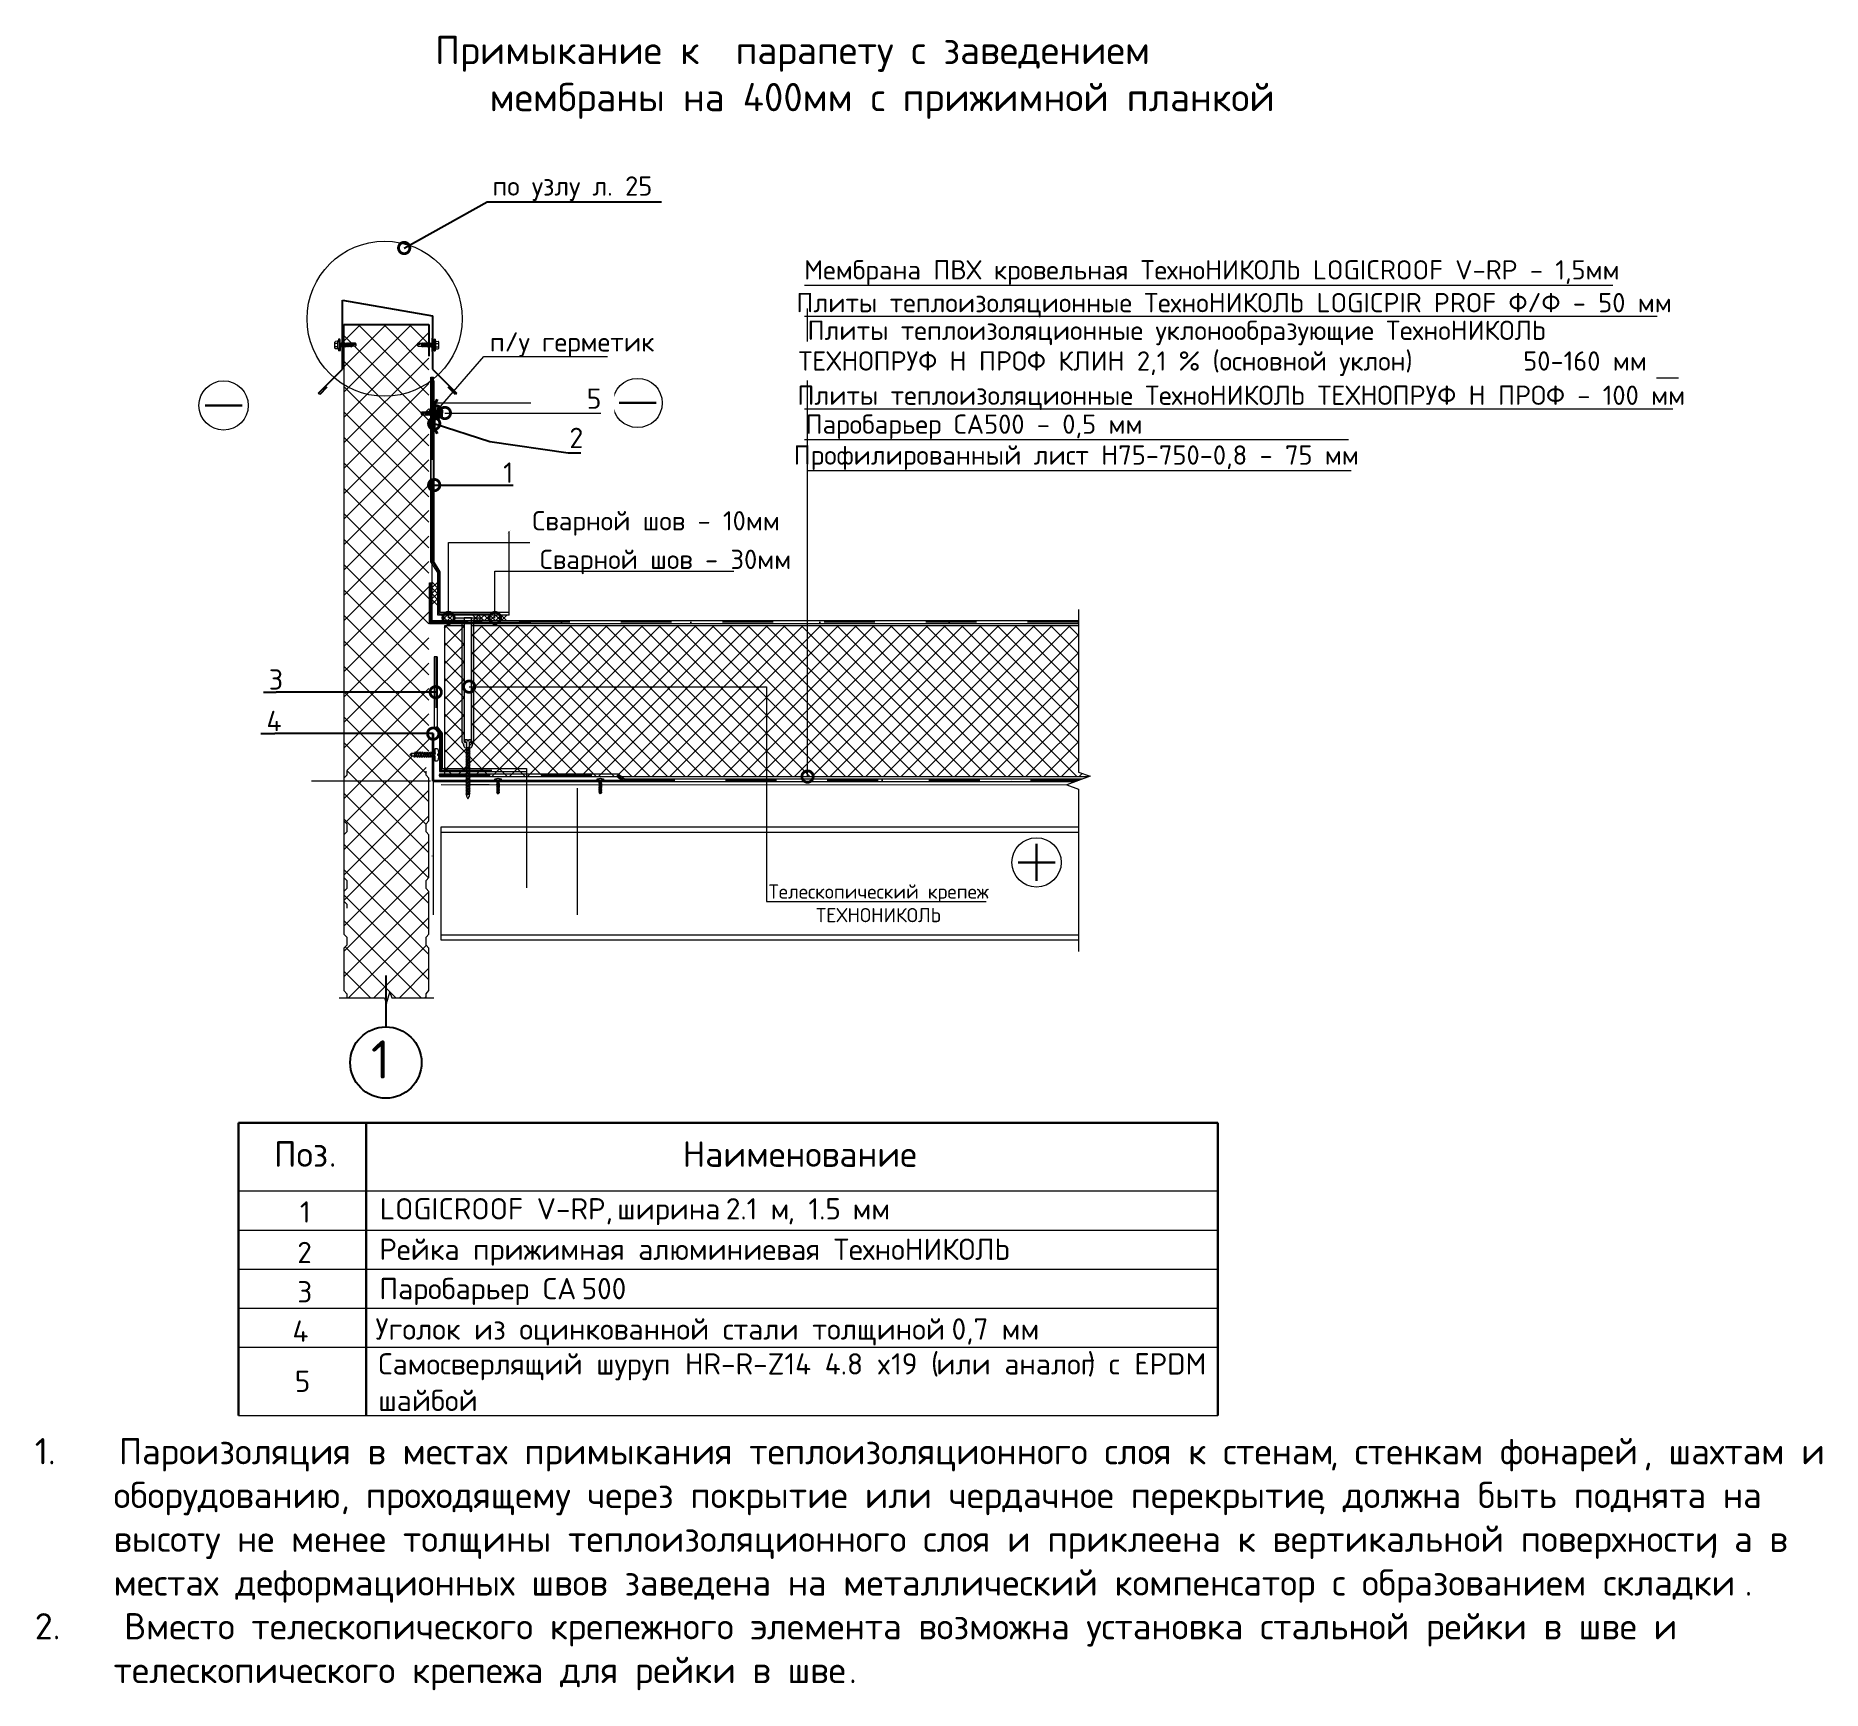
# Model space of a CAD drawing. Header units: millimetres. Extents: x -263990 to 193903, y -164417 to 240530.
# Drawn here: x -181091 to -177578, y -164417 to -161161 of the extents above; entities that cross this region are included whole.
import ezdxf

# ---------------------------------------------------------------- set-up
doc = ezdxf.new("R2010")
doc.units = ezdxf.units.MM
doc.header["$LTSCALE"] = 20
doc.set_wipeout_variables(frame=1)
doc.linetypes.add('пунктирнаяX2', pattern=[12.7, 0, -12.7])
doc.linetypes.add('штриховая 50', pattern=[1, 0.5, -0.5])
doc.layers.get('0').update_dxf_attribs({"lineweight": 0})
for name, color, linetype, lineweight in [('FP-XX-МАРКИ ПОМЕЩЕНИЙ', 250, 'Continuous', 25), ('TN-АННОТАЦИИ', 7, 'Continuous', 0), ('TN-ГИДРОИЗОЛЯЦИЯ ПВХ', 5, 'Continuous', 15), ('TN-МЕТАЛЛ КОНСТРУКЦИИ', 7, 'Continuous', 35), ('TN-ПАРОИЗОЛЯЦИЯ', 94, 'Continuous', 15), ('TN-РАЗМЕРЫ', 184, 'Continuous', 15), ('Металл', 7, 'Continuous', 25)]:
    doc.layers.add(name, color=color, linetype=linetype, lineweight=lineweight)
doc.layers.add('S-METL', color=14, linetype='Continuous')
doc.layers.add('S-WALL-PATT', color=181, linetype='Continuous')
doc.layers.add('TN-ТАБЛИЦЫ', color=7, linetype='Continuous', lineweight=30, true_color=0x000000)
doc.layers.add('СПДС_НЕПЕЧАТНЫЙ', color=254, linetype='Continuous', plot=False)
doc.styles.add('MtXpl_ISOCPEUR', font='')
doc.styles.add('PDF ISOCPEUR', font='isocpeur.ttf')
doc.styles.add('TN-Текст', font='isocpeur.ttf')
doc.styles.add('TN-Текст-Аннотативный', font='isocpeur.ttf')
doc.styles.get('MtXpl_ISOCPEUR').set_extended_font_data('ISOCPEUR', bold=True)

msp = doc.modelspace()

# ---------------------------------------------------------------- texts
at = {"layer": 'TN-АННОТАЦИИ', "color": 7}
for s, height, style, p in [('Примыкание к  парапету с заведением', 55.5791444, 'MtXpl_ISOCPEUR', (-180306.04718, -161217.06439)), ('мембраны на 400мм с прижимной планкой', 55.5791444, 'MtXpl_ISOCPEUR', (-180198.74277, -161309.6963)), ('1.    ', 51.659589, 'TN-Текст-Аннотативный', (-181093.32972, -163971.98054)), ('Пароизоляция в местах примыкания теплоизоляционного слоя к стенам', 51.6595893, 'TN-Текст-Аннотативный', (-180928.01903, -163971.98054)), ('стенкам фонарей', 51.6595893, 'TN-Текст-Аннотативный', (-178497.43536, -163971.98054)), ('шахтам и', 51.659589, 'TN-Текст-Аннотативный', (-177880.10327, -163971.98054)), (', ', 51.659589, 'TN-Текст-Аннотативный', (-178546.51197, -163971.98054)), (', ', 51.659589, 'TN-Текст-Аннотативный', (-177929.17988, -163971.98054)), ('оборудованию', 51.6595893, 'TN-Текст-Аннотативный', (-180938.35095, -164058.07985)), ('проходящему через покрытие или чердачное перекрытие', 51.6595893, 'TN-Текст-Аннотативный', (-180442.41889, -164058.07985)), ('должна быть поднята на', 51.6595893, 'TN-Текст-Аннотативный', (-178520.68217, -164058.07985)), (', ', 51.659589, 'TN-Текст-Аннотативный', (-180491.4955, -164058.07985)), (', ', 51.659589, 'TN-Текст-Аннотативный', (-178569.75878, -164058.07985)), ('высоту не менее толщины теплоизоляционного слоя и приклеена к вертикальной поверхности', 51.6595893, 'TN-Текст-Аннотативный', (-180938.35095, -164144.17917)), ('а в', 51.659589, 'TN-Текст-Аннотативный', (-177750.95429, -164144.17917)), (', ', 51.659589, 'TN-Текст-Аннотативный', (-177800.0309, -164144.17917)), ('местах деформационных швов заведена на металлический компенсатор с образованием складки', 51.6595893, 'TN-Текст-Аннотативный', (-180938.35095, -164230.27848)), ('.', 51.65959, 'TN-Текст-Аннотативный', (-177730.29046, -164230.27848)), ('2.    ', 51.659589, 'TN-Текст-Аннотативный', (-181093.32972, -164316.3778)), ('Вместо телескопического крепежного элемента возможна установка стальной рейки в шве и', 51.6595893, 'TN-Текст-Аннотативный', (-180917.68711, -164316.3778)), ('телескопического крепежа для рейки в шве', 51.6595893, 'TN-Текст-Аннотативный', (-180938.35095, -164402.47712)), ('.', 51.65959, 'TN-Текст-Аннотативный', (-179491.88245, -164402.47712))]:
    msp.add_text(s, height=height, dxfattribs=dict(at, style=style)).set_placement(p)
at = {"layer": 'TN-АННОТАЦИИ', "color": 7, "style": 'TN-Текст'}
for s, insert, char_height, attachment_point in [('по узлу л. 25', (-180036.10203, -161437.81913), 37.9546489, 2), ('2', (-180041.90207, -161932.39622), 40, 1), ('1', (-180172.20458, -162000.68772), 40, 1), ('3', (-180604.85254, -162407.68389), 40, 3), ('4', (-180607.63765, -162489.29314), 40, 3)]:
    msp.add_mtext(s, dxfattribs=dict(at, insert=insert, char_height=char_height, attachment_point=attachment_point))
at = {"layer": 'TN-АННОТАЦИИ', "color": 7, "char_height": 37.9546489, "attachment_point": 2, "style": 'TN-Текст', "bg_fill": 2}
for s, insert in [('Плиты теплоизоляционные уклонообразующие ТехноНИКОЛЬ ', (-178847.04214, -161721.73442)), ('п/у герметик', (-180036.59619, -161744.51415)), ('Сварной шов - 10мм', (-179871.27335, -162096.48986))]:
    msp.add_mtext(s, dxfattribs=dict(at, insert=insert))
at = {"layer": 'TN-АННОТАЦИИ', "color": 7, "insert": (-178720.44171, -161849.50031), "char_height": 37.9546489, "width": 2113.7138016, "attachment_point": 2, "style": 'TN-Текст', "bg_fill": 2}
msp.add_mtext('Плиты теплоизоляционные ТехноНИКОЛЬ ТЕХНОПРУФ Н ПРОФ - 100 мм', dxfattribs=at)
at = {"layer": 'TN-ТАБЛИЦЫ', "color": 7, "style": 'TN-Текст'}
for s, height, p in [('Поз', 50.264162, (-180622.97198, -163386.61862)), ('Наименование', 50.2641624, (-179819.16425, -163386.61862)), ('.', 50.26416, (-180514.90403, -163386.61862)), ('1', 41.8868, (-180571.87008, -163496.39975)), ('LOGICROOF V-RP, ', 41.886802, (-180414.79457, -163490.11673)), ('ширина ', 41.886802, (-179947.75673, -163490.11673)), ('2.1 ', 41.886802, (-179734.13404, -163490.11673)), ('м', 41.8868, (-179646.17176, -163490.11673)), (', 1.5 ', 41.886802, (-179612.66232, -163490.11673)), ('мм', 41.886802, (-179484.90757, -163490.11673)), ('Рейка прижимная алюминиевая ТехноНИКОЛЬ', 41.886802, (-180415.7749, -163569.73048)), ('2', 41.8868, (-180577.03908, -163576.0135)), ('3', 41.8868, (-180577.03908, -163653.43277)), ('Паробарьер СА', 41.886802, (-180415.7749, -163647.14975)), ('500', 41.886802, (-180017.85028, -163647.14975)), ('4', 41.8868, (-180586.52128, -163730.85183)), ('Уголок из оцинкованной стали толщиной ', 41.886802, (-180423.16275, -163726.66315)), ('0,7 ', 41.886802, (-179290.12476, -163726.66315)), ('мм', 41.886802, (-179191.69077, -163726.66315)), ('Самосверлящий шуруп ', 41.886802, (-180417.62009, -163795.23208)), ('HR-R-Z14 4.8 x19 (', 41.886802, (-179814.45015, -163795.23208)), ('или аналог', 41.886802, (-179320.18588, -163795.23208)), (') ', 41.886802, (-179022.78959, -163795.23208)), ('с ', 41.886802, (-178980.90278, -163795.23208)), ('EPDM', 41.886802, (-178930.63862, -163795.23208)), ('5', 41.8868, (-180581.96432, -163829.50163)), ('шайбой', 41.886802, (-180417.62009, -163867.13775))]:
    msp.add_text(s, height=height, dxfattribs=at).set_placement(p)
at = {"layer": 'СПДС_НЕПЕЧАТНЫЙ', "color": 7, "style": 'PDF ISOCPEUR'}
msp.add_text('1', height=75.25551, dxfattribs=at).set_placement((-180432.21979, -163213.10035))

# ---------------------------------------------------------------- blocks, each defined once
blk = doc.blocks.new('_ArchTick')
at = {"color": 0, "linetype": 'ByBlock', "const_width": 0.15}
blk.add_lwpolyline([(-0.5, -0.5), (0.5, 0.5)], dxfattribs=at)
blk = doc.blocks.new('_DOTSMALL')
at = {"color": 0, "linetype": 'ByBlock', "const_width": 0.5}
blk.add_lwpolyline([(-0.0625, 0, 1), (0.0625, 0, 1)], format="xyb", close=True, dxfattribs=at)
blk = doc.blocks.new('*U389')
at = {"lineweight": 0}
blk.add_hatch(color=0, dxfattribs=at).paths.add_polyline_path([(6.5, -1), (-6.5, -1), (-6.5, 0), (6.5, 0)])
at = {"color": 0, "lineweight": 0}
for p, q in [((1.3, 14), (-2.5, 13.4)), ((-1.8, 13.8), (-2.5, 13.4)), ((-1.8, 12.9), (-2.5, 13.4)), ((2.5, 12.8), (-2.5, 11.9)), ((-1.8, 12.3), (-2.5, 11.9)), ((-1.8, 11.5), (-2.5, 11.9)), ((2.5, 11.4), (-2.5, 10.5)), ((-1.8, 10.9), (-2.5, 10.5)), ((-1.8, 10.1), (-2.5, 10.5)), ((2.5, 10), (-2.5, 9.1)), ((-1.8, 9.5), (-2.5, 9.1)), ((-1.8, 8.7), (-2.5, 9.1)), ((2.5, 8.6), (-2.5, 7.7)), ((-1.8, 8.1), (-2.5, 7.7)), ((-1.8, 7.3), (-2.5, 7.7)), ((2.5, 7.2), (-2.5, 6.3)), ((-1.8, 6.7), (-2.5, 6.3)), ((-1.8, 5.9), (-2.5, 6.3)), ((2.5, 5.8), (-2.5, 4.9)), ((-1.8, 5.3), (-2.5, 4.9)), ((-1.8, 4.5), (-2.5, 4.9)), ((2.5, 4.4), (-2.5, 3.5)), ((-1.8, 3.9), (-2.5, 3.5)), ((-1.8, 3.1), (-2.5, 3.5)), ((2.5, 3), (-2.5, 2.1)), ((-1.8, 2.5), (-2.5, 2.1)), ((-1.8, 1.7), (-2.5, 2.1)), ((2.5, 1.5), (-2.5, 0.7)), ((-1.8, 1.1), (-2.5, 0.7)), ((-1.8, 0.3), (-2.5, 0.7)), ((-1.8, 17.8), (0, 19)), ((-1.8, 17.8), (-1.8, 13.8)), ((-0.7, 14), (-1.8, 13.8)), ((1.8, 13.8), (-1.8, 12.9)), ((1.8, 13.2), (-1.8, 12.3)), ((-1.8, 12.9), (-1.8, 12.3)), ((1.8, 12.4), (-1.8, 11.5)), ((1.8, 11.8), (-1.8, 10.9)), ((-1.8, 11.5), (-1.8, 10.9)), ((1.8, 11), (-1.8, 10.1)), ((1.8, 10.4), (-1.8, 9.5)), ((-1.8, 10.1), (-1.8, 9.5)), ((1.8, 9.6), (-1.8, 8.7)), ((1.8, 9), (-1.8, 8.1)), ((-1.8, 8.7), (-1.8, 8.1)), ((1.8, 8.2), (-1.8, 7.3)), ((1.8, 7.6), (-1.8, 6.7)), ((-1.8, 7.3), (-1.8, 6.7)), ((1.8, 6.8), (-1.8, 5.9)), ((1.8, 6.2), (-1.8, 5.3)), ((-1.8, 5.9), (-1.8, 5.3)), ((1.8, 5.4), (-1.8, 4.5)), ((1.8, 4.8), (-1.8, 3.9)), ((-1.8, 4.5), (-1.8, 3.9)), ((1.8, 4), (-1.8, 3.1)), ((1.8, 3.4), (-1.8, 2.5)), ((-1.8, 3.1), (-1.8, 2.5)), ((1.8, 2.5), (-1.8, 1.7)), ((1.8, 2), (-1.8, 1.1)), ((-1.8, 1.7), (-1.8, 1.1)), ((1.8, 1.1), (-1.8, 0.3)), ((-1.8, 0.3), (-1.8, 0)), ((2.1, 14), (-0.7, 14)), ((1.8, 0.5), (-0.5, 0)), ((0, 19), (1.8, 17.8)), ((2.5, 0.1), (1.7, 0)), ((1.8, 17.8), (1.8, 14)), ((2.1, 14), (1.8, 13.8)), ((1.8, 13.8), (1.8, 13.2)), ((2.5, 12.8), (1.8, 13.2)), ((2.5, 12.8), (1.8, 12.4)), ((1.8, 12.4), (1.8, 11.8)), ((2.5, 11.4), (1.8, 11.8)), ((2.5, 11.4), (1.8, 11)), ((1.8, 11), (1.8, 10.4)), ((2.5, 10), (1.8, 10.4)), ((2.5, 10), (1.8, 9.6)), ((1.8, 9.6), (1.8, 9)), ((2.5, 8.6), (1.8, 9)), ((2.5, 8.6), (1.8, 8.2)), ((1.8, 8.2), (1.8, 7.6)), ((2.5, 7.2), (1.8, 7.6)), ((2.5, 7.2), (1.8, 6.8)), ((1.8, 6.8), (1.8, 6.2)), ((2.5, 5.8), (1.8, 6.2)), ((2.5, 5.8), (1.8, 5.4)), ((1.8, 5.4), (1.8, 4.7)), ((2.5, 4.4), (1.8, 4.8)), ((2.5, 4.4), (1.8, 4)), ((1.8, 4), (1.8, 3.3)), ((2.5, 3), (1.8, 3.4)), ((2.5, 3), (1.8, 2.5)), ((1.8, 2.5), (1.8, 1.9)), ((2.5, 1.5), (1.8, 2)), ((2.5, 1.5), (1.8, 1.1)), ((1.8, 1.1), (1.8, 0.5)), ((2.5, 0.1), (1.8, 0.5)), ((2.5, 0.1), (2.2, 0)), ((6.5, 0), (6.5, -1)), ((-7, -1), (-7, -2)), ((7, -1), (-7, -1)), ((-7, -1), (-7, -2)), ((-3.4, -2.4), (-7, -2)), ((-5, -2.4), (-5, -2.9)), ((-5, -2.4), (5, -2.4)), ((-5, -2.9), (5, -2.9)), ((-4.4, -2.4), (4.3, -2.4)), ((-4.4, -3.2), (-4.4, -5.5)), ((-3.6, -6.3), (3.5, -6.3)), ((-2, -3.2), (-2, -5.5)), ((-2, -3.2), (-2, -5.5)), ((1.9, -3.2), (1.9, -5.5)), ((7, -2), (3.3, -2.4)), ((4.3, -3.2), (4.3, -5.5)), ((5, -2.4), (5, -2.9)), ((7, -1), (7, -2)), ((7, -1), (7, -2))]:
    blk.add_line(p, q, dxfattribs=at)
blk.add_lwpolyline([(6.5, -1), (-6.5, -1), (-6.5, 0), (6.5, 0)], close=True, dxfattribs=at)
for centre, start, end in [((-3.6, -5.5), 180.0033, 270.0033), ((-2.8, -5.5), 270.0033, 0.0033), ((-1.2, -5.5), 180.0033, 270.0033), ((1.1, -5.5), 270.0033, 0.0033), ((2.7, -5.5), 180.0033, 270.0033), ((3.5, -5.5), 270.0033, 0.0033)]:
    blk.add_arc(centre, 0.787, start, end, dxfattribs=at)
at = {"color": 0, "lineweight": 0, "extrusion": (0, 0, -1)}
for centre, start_param, end_param in [((-5.2, -3.2), 3.700141, 4.077737), ((-2.8, -3.2), 3.700141, 4.077737), ((-1.2, -3.2), 0.936145, 1.313741), ((2.7, -3.2), 0.936145, 1.313741), ((1.1, -3.2), 3.700141, 4.077737), ((5.1, -3.2), 0.936145, 1.313741)]:
    blk.add_ellipse(centre, major_axis=(-0.47, -0.638), ratio=1, start_param=start_param, end_param=end_param, dxfattribs=at)
at = {"color": 0, "lineweight": 0}
blk.add_open_spline([(0, 19), (0.1, 18.2), (0.1, 16.9), (0.9, 15.3), (1.6, 14.8), (1.8, 14.7)], degree=3, knots=[0, 0, 0, 0, 2.306624, 4.08853, 4.845954, 4.845954, 4.845954, 4.845954], dxfattribs=at)
blk = doc.blocks.new('*U391')
at = {"color": 0, "rotation": 270}
blk.add_blockref('*U389', (0, 0), dxfattribs=at)

# ---------------------------------------------------------------- hatches: boundary and pattern name
at = {"lineweight": 9, "transparency": 33554559}
h = msp.add_hatch(dxfattribs=at)
h.set_pattern_fill('ANSI37', scale=7.798286)
h.set_pattern_definition([(45, (-179426.441, -162410.981), (-17.50765, 17.50765), []), (135, (-179426.441, -162410.981), (-17.50765, -17.50765), [])])
h.paths.add_polyline_path([(-179014.44888, -162322.39277), (-180287.46531, -162322.39231), (-180287.46531, -162618.7404), (-179014.44888, -162618.74085)])
at = {"layer": 'S-WALL-PATT', "lineweight": 0, "ltscale": 10}
h = msp.add_hatch(color=7, dxfattribs=at)
h.dxf.hatch_style = 1
h.paths.add_polyline_path([(-180490.73477, -161757.30462), (-180488.19955, -161757.30462), (-180488.19955, -161784.52496), (-180490.73477, -161784.52496)])
h = msp.add_hatch(color=7, dxfattribs=at)
h.dxf.hatch_style = 1
h.paths.add_polyline_path([(-180311.06492, -161755.57246), (-180313.60014, -161755.57246), (-180313.60014, -161782.79279), (-180311.06492, -161782.79279)])
h = msp.add_hatch(color=7, dxfattribs=at)
h.dxf.hatch_style = 1
h.paths.add_polyline_path([(-180303.45342, -161890.48289), (-180305.98864, -161890.48289), (-180305.98864, -161917.70323), (-180303.45342, -161917.70323)])

# ---------------------------------------------------------------- linework, layer by layer
at = {"color": 7, "linetype": 'Continuous', "lineweight": 13}
for p, q in [((-180485.35351, -161762.33189), (-180452.51871, -161729.49709)), ((-180485.35351, -161812.35376), (-180402.49684, -161729.49709)), ((-180485.35351, -161862.37562), (-180352.47498, -161729.49709)), ((-180318.24737, -161868.27576), (-180457.02604, -161729.49709)), ((-180318.24737, -161818.25389), (-180407.00418, -161729.49709)), ((-180318.24737, -161768.23203), (-180356.98231, -161729.49709)), ((-180485.35351, -161912.39748), (-180318.24737, -161745.29135)), ((-180318.24737, -161918.29762), (-180485.35351, -161751.19148)), ((-180485.35351, -161962.41935), (-180318.24737, -161795.31321)), ((-180318.24737, -161968.31948), (-180485.35351, -161801.21335)), ((-180485.35351, -162012.44121), (-180318.24737, -161845.33507)), ((-180318.24737, -162018.34135), (-180485.35351, -161851.23521)), ((-180485.35351, -162062.46308), (-180318.24737, -161895.35694)), ((-180318.24737, -162068.36321), (-180485.35351, -161901.25708)), ((-180485.35351, -162112.48494), (-180318.24737, -161945.3788)), ((-180318.24737, -162118.38508), (-180485.35351, -161951.27894)), ((-180485.35351, -162162.5068), (-180318.24737, -161995.40067)), ((-180318.24737, -162168.40694), (-180485.35351, -162001.3008)), ((-180485.35351, -162212.52867), (-180318.24737, -162045.42253)), ((-180318.24737, -162218.4288), (-180485.35351, -162051.32267)), ((-180485.35351, -162262.55053), (-180318.24737, -162095.44439)), ((-180318.24737, -162268.45067), (-180485.35351, -162101.34453)), ((-180485.35351, -162312.57239), (-180318.24737, -162145.46626)), ((-180318.24737, -162318.47253), (-180485.35351, -162151.36639)), ((-180485.35351, -162362.59426), (-180318.24737, -162195.48812)), ((-180318.24737, -162368.49439), (-180485.35351, -162201.38826)), ((-180485.35351, -162412.61612), (-180318.24737, -162245.50998)), ((-180318.24737, -162418.51626), (-180485.35351, -162251.41012)), ((-180485.35351, -162462.63798), (-180318.24737, -162295.53185)), ((-180318.24737, -162468.53812), (-180485.35351, -162301.43198)), ((-180485.35351, -162512.65985), (-180318.24737, -162345.55371)), ((-180318.24737, -162518.55998), (-180485.35351, -162351.45385)), ((-180485.35351, -162562.68171), (-180318.24737, -162395.57557)), ((-180318.24737, -162568.58185), (-180485.35351, -162401.47571)), ((-180323.81758, -162613.03351), (-180485.35351, -162451.49757)), ((-180479.78331, -162607.13337), (-180318.24737, -162445.59744)), ((-180485.35351, -162662.72544), (-180318.24737, -162495.6193)), ((-180318.24737, -162668.62557), (-180485.35351, -162501.51944)), ((-180482.00323, -162709.39703), (-180318.24737, -162545.64116)), ((-180323.81758, -162713.07723), (-180485.35351, -162551.5413)), ((-180485.35351, -162762.76917), (-180323.81758, -162601.23323)), ((-180318.24737, -162768.6693), (-180479.78331, -162607.13337)), ((-180485.35351, -162812.79103), (-180318.24737, -162645.68489)), ((-180318.99754, -162817.941), (-180485.35351, -162651.58503)), ((-180485.35351, -162862.81289), (-180318.24737, -162695.70676)), ((-180318.24737, -162868.71303), (-180485.35351, -162701.60689)), ((-180485.35351, -162912.83476), (-180318.24737, -162745.72862)), ((-180318.24737, -162918.73489), (-180485.35351, -162751.62876)), ((-180485.35351, -162962.85662), (-180318.24737, -162795.75048)), ((-180318.24737, -162968.75676), (-180485.35351, -162801.65062)), ((-180485.35351, -163012.87848), (-180318.24737, -162845.77235)), ((-180318.24737, -163018.77862), (-180485.35351, -162851.67248)), ((-180476.30267, -163053.84951), (-180318.24737, -162895.79421)), ((-180333.19835, -163053.84951), (-180485.35351, -162901.69435)), ((-180383.22021, -163053.84951), (-180483.13698, -162953.93274)), ((-180426.28081, -163053.84951), (-180323.27349, -162950.8422)), ((-180433.24207, -163053.84951), (-180485.35351, -163001.73807)), ((-180376.25894, -163053.84951), (-180318.24737, -162995.83794)), ((-180326.23708, -163053.84951), (-180323.81758, -163051.43001))]:
    msp.add_line(p, q, dxfattribs=at)
at = {"color": 7, "lineweight": 20}
for p, q in [((-180485.35351, -161791.51108), (-180485.35351, -162863.77546)), ((-180479.78331, -162616.03143), (-180485.35351, -162622.15866)), ((-180479.78331, -162608.23314), (-180479.78331, -162616.03143)), ((-180323.81758, -162616.03143), (-180323.81758, -162608.23314)), ((-180318.24737, -162622.15866), (-180323.81758, -162616.03143)), ((-180485.35351, -162622.15866), (-180485.35351, -162705.71172)), ((-180318.24737, -162705.71172), (-180318.24737, -162622.15866)), ((-180485.35351, -162705.71172), (-180479.78331, -162711.83895)), ((-180479.78331, -162711.83895), (-180479.78331, -162719.63724)), ((-180479.78331, -162719.63724), (-180479.78331, -162727.43552)), ((-180323.81758, -162711.83895), (-180318.24737, -162705.71172)), ((-180323.81758, -162719.63724), (-180323.81758, -162711.83895)), ((-180323.81758, -162727.43552), (-180323.81758, -162719.63724)), ((-180479.78331, -162727.43552), (-180485.35351, -162733.56275)), ((-180485.35351, -162733.56275), (-180485.35351, -162817.11582)), ((-180318.24737, -162733.56275), (-180323.81758, -162727.43552)), ((-180318.24737, -162817.11582), (-180318.24737, -162733.56275)), ((-180485.35351, -162817.11582), (-180479.78331, -162823.24304)), ((-180479.78331, -162823.24304), (-180479.78331, -162831.04133)), ((-180323.81758, -162823.24304), (-180318.24737, -162817.11582)), ((-180323.81758, -162831.04133), (-180323.81758, -162823.24304)), ((-180479.78331, -162838.83961), (-180485.35351, -162844.96684)), ((-180485.35351, -162844.96684), (-180485.35351, -162928.51991)), ((-180485.35351, -162863.77546), (-180479.78331, -162869.90268)), ((-180479.78331, -162831.04133), (-180479.78331, -162838.83961)), ((-180323.81758, -162838.83961), (-180323.81758, -162831.04133)), ((-180318.24737, -162844.96684), (-180323.81758, -162838.83961)), ((-180318.24737, -162928.51991), (-180318.24737, -162844.96684)), ((-180479.78331, -162869.90268), (-180479.78331, -162877.70097)), ((-180485.35351, -162928.51991), (-180479.78331, -162934.64713)), ((-180479.78331, -162934.64713), (-180479.78331, -162942.44542)), ((-180323.81758, -162934.64713), (-180318.24737, -162928.51991)), ((-180323.81758, -162942.44542), (-180323.81758, -162934.64713)), ((-180479.78331, -162950.2437), (-180485.35351, -162956.37093)), ((-180485.35351, -162956.37093), (-180485.35351, -163039.924)), ((-180479.78331, -162942.44542), (-180479.78331, -162950.2437)), ((-180323.81758, -162950.2437), (-180323.81758, -162942.44542)), ((-180318.24737, -162956.37093), (-180323.81758, -162950.2437)), ((-180318.24737, -163039.924), (-180318.24737, -162956.37093)), ((-180485.35351, -163039.924), (-180479.78331, -163046.05122)), ((-180323.81758, -163046.05122), (-180318.24737, -163039.924)), ((-180494.92796, -163053.84951), (-180405.68651, -163053.84951)), ((-180479.78331, -163046.05122), (-180479.78331, -163053.84951)), ((-180405.68651, -163053.84951), (-180401.5679, -163065.30374)), ((-180401.5679, -163065.30374), (-180394.88366, -163042.7091)), ((-180394.88366, -163042.7091), (-180390.76505, -163053.84951)), ((-180390.76505, -163053.84951), (-180308.69702, -163053.84951)), ((-180323.81758, -163053.84951), (-180323.81758, -163046.05122))]:
    msp.add_line(p, q, dxfattribs=at)
at = {"color": 7, "lineweight": 30}
for p, q in [((-180758.37092, -161888.5883), (-180685.61281, -161888.5883)), ((-179944.04359, -161883.68164), (-179871.28547, -161883.68164)), ((-179123.06114, -162824.02079), (-179123.06114, -162751.26267)), ((-179159.4402, -162787.64173), (-179086.68208, -162787.64173))]:
    msp.add_line(p, q, dxfattribs=at)
at = {"color": 7, "lineweight": 18}
for p, q in [((-180294.14956, -162634.31416), (-179063.80955, -162634.87598)), ((-180235.71283, -162634.31416), (-180199.73459, -162634.31416)), ((-180294.14956, -162940.67541), (-180294.14956, -162717.86722)), ((-180294.14956, -162717.86722), (-179040.85353, -162717.86722)), ((-180294.14956, -162727.89359), (-179040.85353, -162727.89359)), ((-180312.67717, -162774.44805), (-180312.67717, -162775.33928)), ((-179040.85353, -162930.64904), (-180294.14956, -162930.64904)), ((-179040.85353, -162940.67541), (-180294.14956, -162940.67541))]:
    msp.add_line(p, q, dxfattribs=at)
at = {"color": 7, "lineweight": 20}
msp.add_lwpolyline([(-179014.44888, -162322.39277), (-180287.46531, -162322.39231), (-180287.46531, -162618.7404), (-179014.44888, -162618.74085)], close=True, dxfattribs=at)
at = {"color": 7, "lineweight": 13}
for centre, radius in [((-180405.27799, -161718.02011), 152.60916), ((-180721.99186, -161888.5883), 48.45945), ((-179907.66453, -161883.68164), 48.45945)]:
    msp.add_circle(centre, radius, dxfattribs=at)
at = {"color": 7, "lineweight": 18}
for radius in [6.46144, 5.5702]:
    msp.add_arc((-180235.71283, -162640.77559), radius, 90, 168.09527435, dxfattribs=at)
at = {"layer": 'S-METL', "color": 7}
for p, q in [((-180487.89563, -161817.18198), (-180487.89563, -161681.50233)), ((-180487.89563, -161681.50233), (-180311.08049, -161712.50004)), ((-180311.08049, -161712.50004), (-180311.08049, -161817.18198)), ((-180535.33186, -161864.61822), (-180487.89563, -161817.18198)), ((-180311.08049, -161817.18198), (-180263.64425, -161864.61822)), ((-180532.96005, -161866.99003), (-180535.33186, -161864.61822)), ((-180518.72918, -161852.75916), (-180532.96005, -161866.99003)), ((-180266.01607, -161866.99003), (-180280.24694, -161852.75916)), ((-180263.64425, -161864.61822), (-180266.01607, -161866.99003))]:
    msp.add_line(p, q, dxfattribs=at)
at = {"layer": 'TN-АННОТАЦИИ', "color": 7, "linetype": 'ByBlock', "lineweight": -2}
for points in [[(-180366.83736, -161578.78888), (-180203.88783, -161487.82166), (-180098.50623, -161487.82166)], [(-180098.50623, -161487.82166), (-179860.37998, -161487.82166)], [(-180307.78424, -161924.4027), (-180198.26526, -161959.42812), (-180044.39556, -161981.86987)], [(-180044.39556, -161981.86987), (-180019.32964, -161981.86987)], [(-180307.77607, -162045.22212), (-180172.22758, -162045.22212)], [(-180172.22758, -162045.22212), (-180152.73186, -162045.22212)], [(-180643.47785, -162452.67847), (-180618.41193, -162452.67847)], [(-180304.73295, -162452.67847), (-180618.41193, -162452.67847)], [(-180649.04806, -162534.28772), (-180621.19704, -162534.28772)], [(-180309.74613, -162534.28772), (-180621.19704, -162534.28772)]]:
    msp.add_lwpolyline(points, dxfattribs=at)
at = {"layer": 'TN-ГИДРОИЗОЛЯЦИЯ ПВХ', "color": 7, "linetype": 'Continuous'}
for p, q in [((-180308.77803, -161839.99435), (-180314.34823, -161834.42415)), ((-180311.40175, -161834.42415), (-180314.34823, -161834.42415)), ((-180314.34823, -161834.42415), (-180314.34823, -162195.27346)), ((-180314.06313, -161833.1935), (-180309.06313, -161833.1935)), ((-180311.40175, -161839.99435), (-180311.40175, -161834.42415)), ((-180311.40175, -161839.99435), (-180311.40175, -161834.42415)), ((-180311.40175, -161834.42415), (-180311.40175, -161834.42415)), ((-180311.40175, -161839.99435), (-180311.40175, -161839.99435)), ((-180311.40175, -161839.99435), (-180308.77803, -161839.99435)), ((-180308.77803, -161839.99435), (-180308.77803, -162195.27346)), ((-180308.77803, -162195.27346), (-180314.34823, -162195.27346)), ((-180308.77803, -162195.27346), (-180314.34823, -162195.27346)), ((-180314.34823, -162195.27346), (-180314.34823, -162195.27346)), ((-180308.77803, -162195.27346), (-180308.77803, -162195.27346)), ((-180317.13333, -162237.61599), (-180311.56313, -162237.61599)), ((-180317.13333, -162317.93615), (-180317.13333, -162237.61599)), ((-180311.56313, -162312.36595), (-180311.56313, -162237.61599)), ((-180160.63333, -162301.22554), (-180160.63333, -162296.22554)), ((-180317.13333, -162317.93615), (-180311.56313, -162312.36595))]:
    msp.add_line(p, q, dxfattribs=at)
at = {"layer": 'TN-ГИДРОИЗОЛЯЦИЯ ПВХ', "color": 7}
for p, q in [((-180314.06313, -162195.98536), (-180314.06313, -161833.1935)), ((-180309.06313, -162194.56157), (-180309.06313, -161833.1935)), ((-180300.90866, -162217.21003), (-180314.06313, -162195.98536)), ((-180295.90866, -162215.78624), (-180309.06313, -162194.56157)), ((-180300.90866, -162301.22554), (-180300.90866, -162217.21003)), ((-180295.90866, -162296.22554), (-180295.90866, -162215.78624))]:
    msp.add_line(p, q, dxfattribs=at)
at = {"layer": 'TN-ГИДРОИЗОЛЯЦИЯ ПВХ', "color": 7, "linetype": 'штриховая 50', "ltscale": 10}
for p, q in [((-180311.56313, -162195.27346), (-180311.56313, -161832.39859)), ((-180311.56313, -161832.39859), (-180311.56313, -161832.39859)), ((-180311.56313, -161832.39859), (-180311.56313, -161832.39859)), ((-180311.56313, -161837.24521), (-180311.56313, -162195.27346)), ((-180311.56313, -162195.27346), (-180311.56313, -162195.27346)), ((-180311.56313, -162195.27346), (-180298.40866, -162216.49814)), ((-180298.40866, -162216.49814), (-180298.40866, -162298.72554)), ((-180314.34823, -162315.15105), (-180314.34823, -162237.61599))]:
    msp.add_line(p, q, dxfattribs=at)
at = {"layer": 'TN-ГИДРОИЗОЛЯЦИЯ ПВХ', "color": 7, "linetype": 'пунктирнаяX2'}
for p, q in [((-180311.40175, -161837.20925), (-180311.56313, -161837.20925)), ((-180311.56313, -161837.20925), (-180311.56313, -162195.27346)), ((-180311.40175, -161837.20925), (-180311.40175, -161837.20925)), ((-180311.56313, -162195.27346), (-180311.56313, -162195.27346)), ((-180314.34823, -162315.15105), (-180314.34823, -162237.61599))]:
    msp.add_line(p, q, dxfattribs=at)
at = {"layer": 'TN-ГИДРОИЗОЛЯЦИЯ ПВХ', "color": 7}
for points in [[(-180312.76489, -162269.61024), (-180301.38759, -162258.71186)], [(-180312.52542, -162258.4724), (-180301.14812, -162247.57403)], [(-180312.52542, -162258.4724), (-180301.62705, -162269.8497)], [(-180312.28596, -162247.33457), (-180300.90866, -162236.43619)], [(-180312.28596, -162247.33457), (-180301.38759, -162258.71186)], [(-180312.0465, -162236.19673), (-180301.14812, -162247.57403)], [(-180313.00435, -162280.74807), (-180301.62705, -162269.8497)], [(-180312.76489, -162269.61024), (-180301.86651, -162280.98753)], [(-180282.19383, -162301.22554), (-180293.33424, -162312.36595)], [(-180293.33424, -162301.22554), (-180282.19383, -162312.36595)], [(-180282.19383, -162301.22554), (-180271.05342, -162312.36595)], [(-180271.05342, -162301.22554), (-180282.19383, -162312.36595)], [(-180220.57591, -162301.22554), (-180231.71632, -162312.36595)], [(-180231.71632, -162301.22554), (-180220.57591, -162312.36595)], [(-180209.4355, -162301.22554), (-180220.57591, -162312.36595)], [(-180220.57591, -162301.22554), (-180209.4355, -162312.36595)], [(-180198.29509, -162301.22554), (-180209.4355, -162312.36595)], [(-180209.4355, -162301.22554), (-180198.29509, -162312.36595)], [(-180187.15468, -162301.22554), (-180198.29509, -162312.36595)], [(-180198.29509, -162301.22554), (-180187.15468, -162312.36595)], [(-180176.01427, -162301.22554), (-180187.15468, -162312.36595)], [(-180187.15468, -162301.22554), (-180176.01427, -162312.36595)], [(-180176.01427, -162301.22554), (-180164.87386, -162312.36595)], [(-180164.87386, -162301.22554), (-180176.01427, -162312.36595)]]:
    msp.add_lwpolyline(points, dxfattribs=at)
at = {"layer": 'TN-МЕТАЛЛ КОНСТРУКЦИИ', "color": 7}
for p, q in [((-180302.21404, -161876.79731), (-180307.78424, -161887.93772)), ((-180307.78424, -161887.93772), (-180307.78424, -161932.49936)), ((-180307.78424, -161932.49936), (-180302.21404, -161943.63977)), ((-180309.74613, -162627.62991), (-180309.74613, -162534.28772)), ((-179930.33452, -162627.62991), (-180309.74613, -162627.62991))]:
    msp.add_line(p, q, dxfattribs=at)
at = {"layer": 'TN-ПАРОИЗОЛЯЦИЯ', "color": 7, "linetype": 'Continuous'}
for p, q in [((-180301.94784, -162383.27938), (-180307.51805, -162383.27938)), ((-180307.51805, -162383.27938), (-180307.51805, -162523.06679)), ((-180301.94784, -162383.27938), (-180301.94784, -162521.08833)), ((-180301.94784, -162521.08833), (-180307.51805, -162523.06679)), ((-180307.51805, -162523.06679), (-180297.49168, -162535.40041)), ((-180301.94784, -162521.08833), (-180291.92147, -162533.42195)), ((-180291.92147, -162533.42195), (-180297.49168, -162535.40041)), ((-180297.49168, -162535.40041), (-180297.49168, -162608.71403)), ((-180291.92147, -162533.42195), (-180291.92147, -162603.14383)), ((-180291.92147, -162603.14383), (-180297.49168, -162608.71403)), ((-180297.49168, -162608.71403), (-180125.90334, -162608.71403)), ((-180297.49168, -162613.17019), (-180297.49168, -162618.7404)), ((-180297.49168, -162613.17019), (-179946.0559, -162613.17019)), ((-180297.49168, -162618.7404), (-179948.03436, -162618.7404)), ((-180291.92147, -162603.14383), (-180125.90334, -162603.14383)), ((-180125.90334, -162603.14383), (-180125.90334, -162608.71403)), ((-179946.0559, -162613.17019), (-179948.03436, -162618.7404)), ((-179948.03436, -162618.7404), (-179935.70074, -162628.76677)), ((-179946.0559, -162613.17019), (-179933.72228, -162623.19656)), ((-179933.72228, -162623.19656), (-179935.70074, -162628.76677)), ((-179935.70074, -162628.76677), (-179029.99697, -162628.76677)), ((-179933.72228, -162623.19656), (-179029.99697, -162623.19656)), ((-179029.99697, -162623.19656), (-179029.99697, -162628.76677))]:
    msp.add_line(p, q, dxfattribs=at)
at = {"layer": 'TN-ПАРОИЗОЛЯЦИЯ', "color": 7, "linetype": 'пунктирнаяX2'}
for p, q in [((-180304.73295, -162383.27938), (-180304.73295, -162522.07756)), ((-180304.73295, -162522.07756), (-180294.70658, -162534.41118)), ((-180294.70658, -162534.41118), (-180294.70658, -162605.92893)), ((-180297.49168, -162615.9553), (-179947.04513, -162615.9553)), ((-180294.70658, -162605.92893), (-180125.90334, -162605.92893)), ((-179947.04513, -162615.9553), (-179934.71151, -162625.98166)), ((-179934.71151, -162625.98166), (-179029.99697, -162625.98166))]:
    msp.add_line(p, q, dxfattribs=at)
at = {"layer": 'TN-ПАРОИЗОЛЯЦИЯ', "color": 7, "linetype": 'штриховая 50', "ltscale": 10}
for p, q in [((-180304.73295, -162383.27938), (-180304.73295, -162522.07756)), ((-180304.73295, -162522.07756), (-180294.70658, -162534.41118)), ((-180294.70658, -162534.41118), (-180294.70658, -162605.92893)), ((-180297.49168, -162615.9553), (-179947.04513, -162615.9553)), ((-180294.70658, -162605.92893), (-180125.90334, -162605.92893)), ((-179947.04513, -162615.9553), (-179934.71151, -162625.98166)), ((-179934.71151, -162625.98166), (-179029.99697, -162625.98166))]:
    msp.add_line(p, q, dxfattribs=at)
at = {"layer": 'TN-РАЗМЕРЫ', "color": 7}
for p, q in [((-180303.28378, -161883.52612), (-180117.68284, -161883.52612)), ((-180311.56313, -162300.22554), (-180311.56313, -162136.74249)), ((-180160.63333, -162297.72554), (-180160.63333, -162136.74249)), ((-180310.74613, -162534.28772), (-180548.84176, -162534.28772)), ((-180125.90334, -162606.92893), (-180125.90334, -162837.39383)), ((-180315.04152, -162627.62991), (-180548.84176, -162627.62991)), ((-180309.74613, -162628.62991), (-180309.74613, -162837.39383)), ((-180309.74613, -162628.62991), (-180309.74613, -162890.91721)), ((-180026.83016, -162641.77559), (-180026.83016, -162890.91721))]:
    msp.add_line(p, q, dxfattribs=at)
at = {"layer": 'TN-ТАБЛИЦЫ', "color": 7}
for p, q in [((-180692.96435, -163299.98035), (-178766.17145, -163299.98035)), ((-180692.96435, -163299.98035), (-180692.96435, -163875.57711)), ((-180441.64353, -163299.98035), (-180441.64353, -163875.57711)), ((-178766.17145, -163299.98035), (-178766.17145, -163875.57711))]:
    msp.add_line(p, q, dxfattribs=at)
at = {"layer": 'TN-ТАБЛИЦЫ', "color": 7, "lineweight": 13}
for p, q in [((-180692.96435, -163434.01812), (-178766.17145, -163434.01812)), ((-180692.96435, -163510.89843), (-178766.17145, -163510.89843)), ((-180692.96435, -163510.89843), (-178766.17145, -163510.89843)), ((-180692.96435, -163587.77873), (-178766.17145, -163587.77873)), ((-180692.96435, -163587.77873), (-178766.17145, -163587.77873)), ((-180692.96435, -163664.65904), (-178766.17145, -163664.65904)), ((-180692.96435, -163664.65904), (-178766.17145, -163664.65904)), ((-180692.96435, -163741.53935), (-178766.17145, -163741.53935)), ((-180692.96435, -163741.53935), (-178766.17145, -163741.53935)), ((-180692.96435, -163741.53935), (-178766.17145, -163741.53935)), ((-180692.96435, -163875.57711), (-178766.17145, -163875.57711)), ((-180692.96435, -163875.57711), (-178766.17145, -163875.57711))]:
    msp.add_line(p, q, dxfattribs=at)
at = {"layer": 'Металл', "color": 7, "ltscale": 100}
for p, q in [((-180485.35351, -161791.51108), (-180485.35351, -161729.49709)), ((-180485.35351, -161729.49709), (-180318.15034, -161729.49709)), ((-180318.15034, -161729.49709), (-180318.24737, -161791.51108))]:
    msp.add_line(p, q, dxfattribs=at)
at = {"layer": 'СПДС_НЕПЕЧАТНЫЙ', "color": 7}
msp.add_line((-180402.77545, -163010.15187), (-180402.77545, -163111.34566), dxfattribs=at)
msp.add_circle((-180402.77545, -163181.48269), 70.13702, dxfattribs=at)

# ---------------------------------------------------------------- block references
at = {"layer": 'S-METL', "color": 7, "yscale": 1.677124183, "zscale": 1.677124183}
for p, xscale, rotation in [((-180492.51342, -161769.54644), -1.677124183, 180.7690118746293), ((-180309.28627, -161769.54644), 1.677124183, 179.2309881253707), ((-180301.67477, -161904.45687), 1.677124183, 179.2309881253707)]:
    msp.add_blockref('*U391', p, dxfattribs=dict(at, xscale=xscale, rotation=rotation))
at = {"layer": 'TN-АННОТАЦИИ', "color": 7, "lineweight": -2, "xscale": 44.56163646375415, "yscale": 44.56163646375415, "zscale": 44.56163646375415}
for p, rotation in [((-180366.83736, -161578.78888), 209.1726136126643), ((-180307.78424, -161924.4027), 162.2651292710866), ((-180307.77607, -162045.22212), 180)]:
    msp.add_blockref('_DOTSMALL', p, dxfattribs=dict(at, rotation=rotation))
at = {"layer": 'TN-АННОТАЦИИ', "color": 7}
for p, xscale, yscale, zscale, rotation in [((-180304.21412, -161900.29037), 44.56163646375414, 44.56163646375414, 44.56163646375414, 228.8337198145047), ((-180286.7773, -161903.46647), 44.56163646375415, 44.56163646375415, 44.56163646375415, 180), ((-180188.19789, -162306.79574), 44.56163646375415, 44.56163646375415, 44.56163646375415, 270), ((-179573.47257, -162618.74065), 44.56163646375415, 44.56163646375415, 44.56163646375415, 269.9999886629752), ((-179573.47257, -162618.74065), 44.56163646375415, 44.56163646375415, 44.56163646375415, 269.9999878809409), ((-179573.47249, -162618.74065), 44.56163646375415, 44.56163646375415, 44.56163646375415, 269.9999952162381), ((-179573.47249, -162618.74065), 44.56163646375415, 44.56163646375415, 44.56163646375415, 269.9999954896454), ((-179573.47243, -162618.74065), 44.56163646375415, 44.56163646375415, 44.56163646375415, 269.9999999999986), ((-179573.47243, -162618.74065), 44.56163646375415, 44.56163646375415, 44.56163646375415, 269.9999999999983)]:
    msp.add_blockref('_DOTSMALL', p, dxfattribs=dict(at, xscale=xscale, yscale=yscale, zscale=zscale, rotation=rotation))
at = {"layer": 'TN-АННОТАЦИИ', "color": 7, "lineweight": -2, "xscale": 44.56163646375415, "yscale": 44.56163646375415, "zscale": 44.56163646375415}
msp.add_blockref('_DOTSMALL', (-180304.73295, -162452.67847), dxfattribs=at)
at = {"layer": 'TN-РАЗМЕРЫ', "color": 7}
for p, xscale, yscale, zscale, rotation in [((-180117.75284, -161883.52612), 0.5, 0.5, 0.5, 90), ((-180311.56313, -162137.44249), 5, 5, 5, 180), ((-180117.75284, -162315.15105), 0.5, 0.5, 0.5, 270)]:
    msp.add_blockref('_ArchTick', p, dxfattribs=dict(at, xscale=xscale, yscale=yscale, zscale=zscale, rotation=rotation))
at = {"layer": 'TN-РАЗМЕРЫ', "color": 7, "xscale": 5, "yscale": 5, "zscale": 5}
msp.add_blockref('_ArchTick', (-180160.63333, -162137.44249), dxfattribs=at)

msp.set_redraw_order([(e.dxf.handle, doc.entitydb.next_handle()) for e in msp.query("TEXT MTEXT ATTDEF DIMENSION ARC_DIMENSION")])  # texts and dimensions are drawn at this point

# ---------------------------------------------------------------- next in the draw order: linework, layer by layer
at = {"layer": 'TN-АННОТАЦИИ', "color": 7}
for p, q in [((-179579.16565, -161773.59102), (-179566.74792, -161773.59102)), ((-180210.00303, -161792.54603), (-180200.89094, -161792.54603)), ((-179579.16565, -161834.31845), (-179566.74792, -161834.31845)), ((-180078.69348, -162158.31773), (-180069.58138, -162158.31773))]:
    msp.add_line(p, q, dxfattribs=at)
for points in [[(-179566.74792, -161773.59102), (-177913.86088, -161773.59102)], [(-180304.21412, -161900.29037), (-180210.00303, -161792.54603), (-180210.00303, -161792.54603)], [(-180200.89094, -161792.54603), (-179966.94234, -161792.54603)], [(-179566.74792, -161834.31845), (-177860.68645, -161834.31845)], [(-180069.58138, -162158.31773), (-179724.2287, -162158.31773)]]:
    msp.add_lwpolyline(points, dxfattribs=at)

# ---------------------------------------------------------------- next in the draw order: texts
at = {"layer": 'TN-АННОТАЦИИ', "color": 7, "attachment_point": 2, "style": 'TN-Текст', "bg_fill": 2}
for s, insert, char_height in [('Плиты теплоизоляционные ТехноНИКОЛЬ LOGICPIR PROF Ф/Ф - 50 мм', (-178734.59224, -161667.318), 37.9546489), ('5', (-179993.39068, -161855.22753), 40), ('Телескопический крепеж\\PТЕХНОНИКОЛЬ', (-179433.63065, -162831.03626), 27.8510228)]:
    msp.add_mtext(s, dxfattribs=dict(at, insert=insert, char_height=char_height))

# ---------------------------------------------------------------- next in the draw order: wipeouts: each hides what was drawn before it
at = {"color": 7, "lineweight": 0}
for points in [[(-180247.69762, -162546.6817), (-180234.99755, -162546.6817), (-180234.99755, -162548.54037), (-180235.27361, -162549.46038), (-180236.01058, -162550.07642), (-180238.22827, -162551.02646), (-180238.22827, -162657.29445), (-180241.34758, -162662.61564), (-180244.4669, -162657.29445), (-180244.4669, -162551.02646), (-180246.68459, -162550.07642), (-180247.42156, -162549.46038), (-180247.69762, -162548.54037)], [(-180352.29597, -162578.87014), (-180355.41528, -162575.75082), (-180352.29597, -162572.63151), (-180305.66282, -162572.63151), (-180305.66282, -162563.27356), (-180302.30777, -162563.27356), (-180301.3238, -162563.62313), (-180300.7809, -162564.51512), (-180298.53296, -162574.97099), (-180301.31806, -162574.97099), (-180301.31806, -162576.53065), (-180298.53296, -162576.53065), (-180300.7809, -162586.98652), (-180301.3238, -162587.87852), (-180302.30777, -162588.22808), (-180305.66282, -162588.22808), (-180305.66282, -162578.87014)], [(-180180.5241, -162651.1746), (-180182.08376, -162652.73426), (-180183.64341, -162651.1746), (-180183.64341, -162625.40183), (-180188.32238, -162625.40183), (-180188.32238, -162623.7243), (-180188.1476, -162623.23232), (-180187.70161, -162622.96087), (-180182.47367, -162621.8369), (-180182.47367, -162623.22945), (-180181.69384, -162623.22945), (-180181.69384, -162621.8369), (-180176.46591, -162622.96087), (-180176.01991, -162623.23232), (-180175.84513, -162623.7243), (-180175.84513, -162625.40183), (-180180.5241, -162625.40183)], [(-179979.50279, -162651.1746), (-179981.06244, -162652.73426), (-179982.6221, -162651.1746), (-179982.6221, -162625.40183), (-179987.30107, -162625.40183), (-179987.30107, -162623.7243), (-179987.12629, -162623.23232), (-179986.68029, -162622.96087), (-179981.45236, -162621.8369), (-179981.45236, -162623.22945), (-179980.67253, -162623.22945), (-179980.67253, -162621.8369), (-179975.44459, -162622.96087), (-179974.9986, -162623.23232), (-179974.82382, -162623.7243), (-179974.82382, -162625.40183), (-179979.50279, -162625.40183)]]:
    msp.add_wipeout(points, dxfattribs=at)
msp.add_wipeout([(-178988.04424, -162948.11892), (-179040.85353, -162948.11892), (-179040.85353, -162643.23129), (-179063.80955, -162634.87598), (-179017.89751, -162618.16537), (-179040.85353, -162609.81006), (-179040.85353, -162303.55451), (-178988.04424, -162303.55451), (-178988.04424, -162609.81006), (-178965.08823, -162618.16537), (-179011.00026, -162634.87598), (-178988.04424, -162643.23129)], dxfattribs=at).dxf.layer = 'FP-XX-МАРКИ ПОМЕЩЕНИЙ'

# ---------------------------------------------------------------- next in the draw order: linework, layer by layer
at = {"color": 7, "linetype": 'Continuous'}
msp.add_lwpolyline([(-179040.85353, -162290.08513), (-179040.85353, -162609.81006), (-179040.85353, -162609.81006), (-179017.89751, -162618.16537), (-179063.80955, -162634.87598), (-179040.85353, -162643.23129), (-179040.85353, -162962.95623)], dxfattribs=at)
at = {"color": 7}
for points in [[(-180352.29597, -162572.63151), (-180355.41528, -162575.75082)], [(-180352.29597, -162578.87014), (-180355.41528, -162575.75082)], [(-180352.29597, -162572.63151), (-180352.29597, -162578.87014)], [(-180183.64341, -162651.1746), (-180182.08376, -162652.73426)], [(-180183.64341, -162651.1746), (-180180.5241, -162651.1746)], [(-180180.5241, -162651.1746), (-180182.08376, -162652.73426)], [(-179982.6221, -162651.1746), (-179981.06244, -162652.73426)], [(-179982.6221, -162651.1746), (-179979.50279, -162651.1746)], [(-179979.50279, -162651.1746), (-179981.06244, -162652.73426)], [(-180244.4669, -162657.29445), (-180241.34758, -162662.61564), (-180238.22827, -162657.29445)]]:
    msp.add_lwpolyline(points, dxfattribs=at)
for points in [[(-180352.29597, -162572.63151), (-180305.66282, -162572.63151), (-180305.66282, -162563.27356), (-180302.30777, -162563.27356, -0.3552567939), (-180300.7809, -162564.51512), (-180298.53296, -162574.97099), (-180301.31806, -162574.97099), (-180301.31806, -162576.53065), (-180298.53296, -162576.53065), (-180300.7809, -162586.98652, -0.3552567939), (-180302.30777, -162588.22808), (-180305.66282, -162588.22808), (-180305.66282, -162578.87014), (-180352.29597, -162578.87014)], [(-180183.64341, -162651.1746), (-180183.64341, -162625.40183), (-180188.32238, -162625.40183), (-180188.32238, -162623.7243, -0.3552567939), (-180187.70161, -162622.96087), (-180182.47367, -162621.8369), (-180182.47367, -162623.22945), (-180181.69384, -162623.22945), (-180181.69384, -162621.8369), (-180176.46591, -162622.96087, -0.3552567939), (-180175.84513, -162623.7243), (-180175.84513, -162625.40183), (-180180.5241, -162625.40183), (-180180.5241, -162651.1746)], [(-179982.6221, -162651.1746), (-179982.6221, -162625.40183), (-179987.30107, -162625.40183), (-179987.30107, -162623.7243, -0.3552567939), (-179986.68029, -162622.96087), (-179981.45236, -162621.8369), (-179981.45236, -162623.22945), (-179980.67253, -162623.22945), (-179980.67253, -162621.8369), (-179975.44459, -162622.96087, -0.3552567939), (-179974.82382, -162623.7243), (-179974.82382, -162625.40183), (-179979.50279, -162625.40183), (-179979.50279, -162651.1746)]]:
    msp.add_lwpolyline(points, format="xyb", dxfattribs=at)
for points in [[(-180347.4016, -162579.10892), (-180345.21127, -162570.24796), (-180343.41189, -162572.40851), (-180345.60223, -162581.26947)], [(-180342.72263, -162579.10892), (-180340.5323, -162570.24796), (-180338.73292, -162572.40851), (-180340.92326, -162581.26947)], [(-180338.04366, -162579.10892), (-180335.85332, -162570.24796), (-180334.05395, -162572.40851), (-180336.24429, -162581.26947)], [(-180333.36469, -162579.10892), (-180331.17435, -162570.24796), (-180329.37498, -162572.40851), (-180331.56531, -162581.26947)], [(-180328.68572, -162579.10892), (-180326.49538, -162570.24796), (-180324.69601, -162572.40851), (-180326.88634, -162581.26947)], [(-180324.00675, -162579.10892), (-180321.81641, -162570.24796), (-180320.01703, -162572.40851), (-180322.20737, -162581.26947)], [(-180319.32777, -162579.10892), (-180317.13744, -162570.24796), (-180315.33806, -162572.40851), (-180317.5284, -162581.26947)], [(-180314.6488, -162579.10892), (-180312.45846, -162570.24796), (-180310.65909, -162572.40851), (-180312.84943, -162581.26947)], [(-180309.96983, -162579.10892), (-180307.77949, -162570.24796), (-180305.98012, -162572.40851), (-180308.17046, -162581.26947)], [(-180244.4669, -162577.10857), (-180237.00282, -162573.98925), (-180238.22827, -162572.4296), (-180245.69234, -162575.54891)], [(-180244.4669, -162580.11648), (-180237.00282, -162576.99716), (-180238.22827, -162575.43751), (-180245.69234, -162578.55682)], [(-180244.4669, -162583.12439), (-180237.00282, -162580.00508), (-180238.22827, -162578.44542), (-180245.69234, -162581.56473)], [(-180244.4669, -162586.1323), (-180237.00282, -162583.01299), (-180238.22827, -162581.45333), (-180245.69234, -162584.57264)], [(-180244.4669, -162589.14021), (-180237.00282, -162586.0209), (-180238.22827, -162584.46124), (-180245.69234, -162587.58055)], [(-180244.4669, -162592.14812), (-180237.00282, -162589.02881), (-180238.22827, -162587.46915), (-180245.69234, -162590.58846)], [(-180244.4669, -162595.15603), (-180237.00282, -162592.03672), (-180238.22827, -162590.47706), (-180245.69234, -162593.59637)], [(-180244.4669, -162598.16394), (-180237.00282, -162595.04463), (-180238.22827, -162593.48497), (-180245.69234, -162596.60429)], [(-180244.4669, -162601.17185), (-180237.00282, -162598.05254), (-180238.22827, -162596.49288), (-180245.69234, -162599.6122)], [(-180244.4669, -162604.17976), (-180237.00282, -162601.06045), (-180238.22827, -162599.50079), (-180245.69234, -162602.62011)], [(-180244.4669, -162607.18767), (-180237.00282, -162604.06836), (-180238.22827, -162602.5087), (-180245.69234, -162605.62802)], [(-180244.4669, -162610.19558), (-180237.00282, -162607.07627), (-180238.22827, -162605.51661), (-180245.69234, -162608.63593)], [(-180244.4669, -162613.20349), (-180237.00282, -162610.08418), (-180238.22827, -162608.52452), (-180245.69234, -162611.64384)], [(-180244.4669, -162616.21141), (-180237.00282, -162613.09209), (-180238.22827, -162611.53243), (-180245.69234, -162614.65175)], [(-180244.4669, -162619.21932), (-180237.00282, -162616.1), (-180238.22827, -162614.54034), (-180245.69234, -162617.65966)], [(-180244.4669, -162622.22723), (-180237.00282, -162619.10791), (-180238.22827, -162617.54825), (-180245.69234, -162620.66757)], [(-180244.4669, -162625.23514), (-180237.00282, -162622.11582), (-180238.22827, -162620.55616), (-180245.69234, -162623.67548)], [(-180244.4669, -162628.24305), (-180237.00282, -162625.12373), (-180238.22827, -162623.56408), (-180245.69234, -162626.68339)], [(-180244.4669, -162631.25096), (-180237.00282, -162628.13164), (-180238.22827, -162626.57199), (-180245.69234, -162629.6913)], [(-180244.4669, -162634.25887), (-180237.00282, -162631.13955), (-180238.22827, -162629.5799), (-180245.69234, -162632.69921)], [(-180244.4669, -162637.26678), (-180237.00282, -162634.14746), (-180238.22827, -162632.58781), (-180245.69234, -162635.70712)], [(-180244.4669, -162640.27469), (-180237.00282, -162637.15537), (-180238.22827, -162635.59572), (-180245.69234, -162638.71503)], [(-180244.4669, -162643.2826), (-180237.00282, -162640.16328), (-180238.22827, -162638.60363), (-180245.69234, -162641.72294)], [(-180244.4669, -162646.29051), (-180237.00282, -162643.1712), (-180238.22827, -162641.61154), (-180245.69234, -162644.73085)], [(-180244.4669, -162649.29842), (-180237.00282, -162646.17911), (-180238.22827, -162644.61945), (-180245.69234, -162647.73876)], [(-180244.4669, -162652.30633), (-180237.00282, -162649.18702), (-180238.22827, -162647.62736), (-180245.69234, -162650.74667)], [(-180244.4669, -162655.31424), (-180237.00282, -162652.19493), (-180238.22827, -162650.63527), (-180245.69234, -162653.75458)], [(-180180.40471, -162627.55533), (-180184.83519, -162626.46016), (-180183.75491, -162625.56048), (-180179.32443, -162626.65564)], [(-180180.40471, -162629.89482), (-180184.83519, -162628.79965), (-180183.75491, -162627.89996), (-180179.32443, -162628.99513)], [(-180180.40471, -162632.2343), (-180184.83519, -162631.13913), (-180183.75491, -162630.23945), (-180179.32443, -162631.33462)], [(-180180.40471, -162634.57379), (-180184.83519, -162633.47862), (-180183.75491, -162632.57893), (-180179.32443, -162633.6741)], [(-180180.40471, -162636.91328), (-180184.83519, -162635.81811), (-180183.75491, -162634.91842), (-180179.32443, -162636.01359)], [(-180180.40471, -162639.25276), (-180184.83519, -162638.15759), (-180183.75491, -162637.25791), (-180179.32443, -162638.35307)], [(-180180.40471, -162641.59225), (-180184.83519, -162640.49708), (-180183.75491, -162639.59739), (-180179.32443, -162640.69256)], [(-180180.40471, -162643.93173), (-180184.83519, -162642.83656), (-180183.75491, -162641.93688), (-180179.32443, -162643.03205)], [(-180180.40471, -162646.27122), (-180184.83519, -162645.17605), (-180183.75491, -162644.27636), (-180179.32443, -162645.37153)], [(-180180.40471, -162648.6107), (-180184.83519, -162647.51554), (-180183.75491, -162646.61585), (-180179.32443, -162647.71102)], [(-180180.40471, -162650.95019), (-180184.83519, -162649.85502), (-180183.75491, -162648.95534), (-180179.32443, -162650.0505)], [(-179979.3834, -162627.55533), (-179983.81388, -162626.46016), (-179982.7336, -162625.56048), (-179978.30312, -162626.65564)], [(-179979.3834, -162629.89482), (-179983.81388, -162628.79965), (-179982.7336, -162627.89996), (-179978.30312, -162628.99513)], [(-179979.3834, -162632.2343), (-179983.81388, -162631.13913), (-179982.7336, -162630.23945), (-179978.30312, -162631.33462)], [(-179979.3834, -162634.57379), (-179983.81388, -162633.47862), (-179982.7336, -162632.57893), (-179978.30312, -162633.6741)], [(-179979.3834, -162636.91328), (-179983.81388, -162635.81811), (-179982.7336, -162634.91842), (-179978.30312, -162636.01359)], [(-179979.3834, -162639.25276), (-179983.81388, -162638.15759), (-179982.7336, -162637.25791), (-179978.30312, -162638.35307)], [(-179979.3834, -162641.59225), (-179983.81388, -162640.49708), (-179982.7336, -162639.59739), (-179978.30312, -162640.69256)], [(-179979.3834, -162643.93173), (-179983.81388, -162642.83656), (-179982.7336, -162641.93688), (-179978.30312, -162643.03205)], [(-179979.3834, -162646.27122), (-179983.81388, -162645.17605), (-179982.7336, -162644.27636), (-179978.30312, -162645.37153)], [(-179979.3834, -162648.6107), (-179983.81388, -162647.51554), (-179982.7336, -162646.61585), (-179978.30312, -162647.71102)], [(-179979.3834, -162650.95019), (-179983.81388, -162649.85502), (-179982.7336, -162648.95534), (-179978.30312, -162650.0505)]]:
    msp.add_lwpolyline(points, close=True, dxfattribs=at)
at = {"color": 7, "lineweight": 13}
msp.add_circle((-179123.06114, -162787.64173), 48.45945, dxfattribs=at)
at = {"layer": 'TN-АННОТАЦИИ', "color": 7}
for p, q in [((-179579.16565, -161712.86358), (-179566.74792, -161712.86358)), ((-180003.2891, -161903.46647), (-179994.17701, -161903.46647)), ((-179654.41052, -162864.45749), (-179645.29842, -162864.45749))]:
    msp.add_line(p, q, dxfattribs=at)
for points in [[(-179566.74792, -161712.86358), (-177902.43656, -161712.86358)], [(-180286.7773, -161903.46647), (-180004.01549, -161903.46647), (-180003.2891, -161903.46647)], [(-179994.17701, -161903.46647), (-179980.25149, -161903.46647)], [(-179645.29842, -162864.45749), (-179221.96288, -162864.45749)]]:
    msp.add_lwpolyline(points, dxfattribs=at)
at = {"layer": 'TN-ГИДРОИЗОЛЯЦИЯ ПВХ', "color": 7, "linetype": 'Continuous'}
msp.add_line((-179040.85353, -162317.93615), (-179040.85353, -162312.36595), dxfattribs=at)

# ---------------------------------------------------------------- next in the draw order: block references
at = {"layer": 'TN-АННОТАЦИИ', "color": 7, "lineweight": -2, "xscale": 44.56163646375415, "yscale": 44.56163646375415, "zscale": 44.56163646375415}
msp.add_blockref('_DOTSMALL', (-180309.74613, -162534.28772), dxfattribs=at)

# ---------------------------------------------------------------- next in the draw order: texts
at = {"layer": 'TN-АННОТАЦИИ', "color": 7, "insert": (-178778.24009, -161602.7951), "char_height": 37.9546489, "attachment_point": 2, "style": 'TN-Текст', "bg_fill": 2}
msp.add_mtext('Мембрана ПВХ кровельная ТехноНИКОЛЬ LOGICROOF V-RP - 1,5мм', dxfattribs=at)

# ---------------------------------------------------------------- next in the draw order: wipeouts: each hides what was drawn before it
at = {"color": 7, "lineweight": 0}
msp.add_wipeout([(-180244.4669, -162552.53351), (-180245.21102, -162551.1431), (-180247.84473, -162551.02122), (-180248.39112, -162550.41932), (-180248.58885, -162549.63082), (-180248.58885, -162306.14698), (-180234.10632, -162306.25838), (-180234.10632, -162549.63082), (-180234.30405, -162550.41932), (-180234.85044, -162551.02122), (-180237.48414, -162551.1431), (-180238.03054, -162551.745), (-180238.22827, -162552.53351), (-180238.22827, -162551.02646), (-180236.01058, -162550.07642), (-180235.27361, -162549.46038), (-180234.99755, -162548.54037), (-180234.99755, -162546.6817), (-180240.56775, -162546.6817), (-180240.56775, -162548.90978), (-180242.12741, -162548.90978), (-180242.12741, -162546.6817), (-180247.69762, -162546.6817), (-180247.69762, -162548.54037), (-180247.42156, -162549.46038), (-180246.68459, -162550.07642), (-180244.4669, -162551.02646)], dxfattribs=at)

# ---------------------------------------------------------------- next in the draw order: hatches: boundary and pattern name
h = msp.add_hatch(color=7)
h.dxf.hatch_style = 1
edge = h.paths.add_edge_path()
edge.add_line((-180248.58885, -162306.25838), (-180248.58885, -162549.63082))
edge.add_arc((-180246.91779, -162549.63082), 1.67106, 180, 236.30993247)
edge.add_line((-180247.84473, -162551.02122), (-180245.21102, -162551.1431))
edge.add_arc((-180246.13796, -162552.53351), 1.67106, 0, 56.30993247, ccw=False)
edge.add_line((-180244.4669, -162552.53351), (-180244.4669, -162562.77959))
edge.add_line((-180244.4669, -162562.77959), (-180247.56822, -162562.12916))
edge.add_arc((-180243.62949, -162558.19043), 5.5702, 195.9453959, 225, ccw=False)
edge.add_line((-180248.98538, -162559.72068), (-180250.4204, -162554.69809))
edge.add_arc((-180255.77629, -162556.22835), 5.5702, 15.9453959, 45)
edge.add_line((-180251.83756, -162552.28962), (-180251.99855, -162552.12862))
edge.add_arc((-180250.81693, -162550.94701), 1.67106, 180, 225, ccw=False)
edge.add_line((-180252.48799, -162550.94701), (-180252.48799, -162312.83122))
edge.add_line((-180252.48799, -162312.83122), (-180269.19861, -162312.83122))
edge.add_line((-180269.19861, -162312.83122), (-180269.19861, -162309.4891))
edge.add_arc((-180265.85648, -162309.4891), 3.34212, 90, 180, ccw=False)
edge.add_line((-180265.85648, -162306.14698), (-180216.83868, -162306.14698))
edge.add_arc((-180216.83868, -162309.4891), 3.34212, 0, 90, ccw=False)
edge.add_line((-180213.49656, -162309.4891), (-180213.49656, -162312.83122))
edge.add_line((-180213.49656, -162312.83122), (-180230.20717, -162312.83122))
edge.add_line((-180230.20717, -162312.83122), (-180230.20717, -162550.94701))
edge.add_arc((-180231.87823, -162550.94701), 1.67106, 315, 360, ccw=False)
edge.add_line((-180230.69662, -162552.12862), (-180230.85761, -162552.28962))
edge.add_arc((-180226.91888, -162556.22835), 5.5702, 135, 164.0546041)
edge.add_line((-180232.27476, -162554.69809), (-180233.70979, -162559.72068))
edge.add_arc((-180239.06567, -162558.19043), 5.5702, 315, 344.0546041, ccw=False)
edge.add_line((-180235.12694, -162562.12916), (-180238.22827, -162562.77959))
edge.add_line((-180238.22827, -162562.77959), (-180238.22827, -162552.53351))
edge.add_arc((-180236.55721, -162552.53351), 1.67106, 123.69006753, 180, ccw=False)
edge.add_line((-180237.48414, -162551.1431), (-180234.85044, -162551.02122))
edge.add_arc((-180235.77738, -162549.63082), 1.67106, 303.69006753, 360)
edge.add_line((-180234.10632, -162549.63082), (-180234.10632, -162306.25838))
edge.add_line((-180234.10632, -162306.25838), (-180248.58885, -162306.25838))

# ---------------------------------------------------------------- next in the draw order: linework, layer by layer
at = {"color": 7}
msp.add_lwpolyline([(-180248.58885, -162306.25838), (-180248.58885, -162549.63082, 0.2507648909), (-180247.84473, -162551.02122), (-180245.21102, -162551.1431, -0.2507648909), (-180244.4669, -162552.53351), (-180244.4669, -162562.77959), (-180247.56822, -162562.12916, -0.1274581866), (-180248.98538, -162559.72068), (-180250.4204, -162554.69809, 0.1274581866), (-180251.83756, -162552.28962), (-180251.99855, -162552.12862, -0.1989123674), (-180252.48799, -162550.94701), (-180252.48799, -162312.83122), (-180269.19861, -162312.83122), (-180269.19861, -162309.4891, -0.4142135624), (-180265.85648, -162306.14698), (-180216.83868, -162306.14698, -0.4142135624), (-180213.49656, -162309.4891), (-180213.49656, -162312.83122), (-180230.20717, -162312.83122), (-180230.20717, -162550.94701, -0.1989123674), (-180230.69662, -162552.12862), (-180230.85761, -162552.28962, 0.1274581866), (-180232.27476, -162554.69809), (-180233.70979, -162559.72068, -0.1274581866), (-180235.12694, -162562.12916), (-180238.22827, -162562.77959), (-180238.22827, -162552.53351, -0.2507648909), (-180237.48414, -162551.1431), (-180234.85044, -162551.02122, 0.2507648909), (-180234.10632, -162549.63082), (-180234.10632, -162306.25838)], format="xyb", close=True, dxfattribs=at)
msp.add_lwpolyline([(-180238.22827, -162657.29445), (-180238.22827, -162551.02646), (-180236.01058, -162550.07642, 0.3000622232), (-180234.99755, -162548.54037), (-180234.99755, -162546.6817), (-180240.56775, -162546.6817), (-180240.56775, -162548.90978), (-180242.12741, -162548.90978), (-180242.12741, -162546.6817), (-180247.69762, -162546.6817), (-180247.69762, -162548.54037, 0.3000622232), (-180246.68459, -162550.07642), (-180244.4669, -162551.02646), (-180244.4669, -162657.29445)], format="xyb", dxfattribs=at)
for points in [[(-180244.4669, -162565.07693), (-180237.00282, -162561.95761), (-180238.22827, -162560.39796), (-180245.69234, -162563.51727)], [(-180244.4669, -162568.08484), (-180237.00282, -162564.96552), (-180238.22827, -162563.40587), (-180245.69234, -162566.52518)], [(-180244.4669, -162571.09275), (-180237.00282, -162567.97343), (-180238.22827, -162566.41378), (-180245.69234, -162569.53309)], [(-180244.4669, -162574.10066), (-180237.00282, -162570.98134), (-180238.22827, -162569.42169), (-180245.69234, -162572.541)]]:
    msp.add_lwpolyline(points, close=True, dxfattribs=at)
at = {"layer": 'TN-АННОТАЦИИ', "color": 7}
msp.add_line((-179579.16565, -161652.13614), (-179566.74792, -161652.13614), dxfattribs=at)
for points in [[(-179566.74792, -161652.13614), (-177989.73225, -161652.13614)], [(-180279.61292, -162306.59225), (-180279.61292, -162158.31773), (-180078.69348, -162158.31773)], [(-180239.00443, -162441.89825), (-179654.41052, -162441.89825), (-179654.41052, -162864.45749)]]:
    msp.add_lwpolyline(points, dxfattribs=at)
at = {"layer": 'TN-ГИДРОИЗОЛЯЦИЯ ПВХ', "color": 7}
for p, q in [((-180160.63333, -162301.22554), (-180300.90866, -162301.22554)), ((-180160.63333, -162296.22554), (-180295.90866, -162296.22554))]:
    msp.add_line(p, q, dxfattribs=at)
at = {"layer": 'TN-ГИДРОИЗОЛЯЦИЯ ПВХ', "color": 7, "linetype": 'штриховая 50', "ltscale": 10}
for p, q in [((-180298.40866, -162298.72554), (-180160.63333, -162298.72554)), ((-179040.85353, -162315.15105), (-180314.34823, -162315.15105))]:
    msp.add_line(p, q, dxfattribs=at)
at = {"layer": 'TN-ГИДРОИЗОЛЯЦИЯ ПВХ', "color": 7, "linetype": 'Continuous'}
for p, q in [((-179040.85353, -162317.93615), (-180317.13333, -162317.93615)), ((-179040.85353, -162312.36595), (-180311.56313, -162312.36595))]:
    msp.add_line(p, q, dxfattribs=at)
at = {"layer": 'TN-ГИДРОИЗОЛЯЦИЯ ПВХ', "color": 7, "linetype": 'пунктирнаяX2'}
msp.add_line((-179040.85353, -162315.15105), (-180314.34823, -162315.15105), dxfattribs=at)
at = {"layer": 'TN-РАЗМЕРЫ', "color": 7}
msp.add_line((-180314.24823, -162315.15105), (-180117.68284, -162315.15105), dxfattribs=at)

# ---------------------------------------------------------------- next in the draw order: block references
at = {"layer": 'TN-АННОТАЦИИ', "color": 7, "xscale": 44.56163646375415, "yscale": 44.56163646375415, "zscale": 44.56163646375415}
for p, rotation in [((-180279.61292, -162306.59225), 270), ((-180239.00443, -162441.89825), 180)]:
    msp.add_blockref('_DOTSMALL', p, dxfattribs=dict(at, rotation=rotation))

# ---------------------------------------------------------------- next in the draw order: texts
at = {"layer": 'TN-АННОТАЦИИ', "color": 7, "insert": (-179852.7145, -162172.44096), "char_height": 37.9546489, "attachment_point": 2, "style": 'TN-Текст', "bg_fill": 2}
msp.add_mtext('Сварной шов - 30мм', dxfattribs=at)

# ---------------------------------------------------------------- next in the draw order: linework, layer by layer
at = {"layer": 'TN-АННОТАЦИИ', "color": 7}
msp.add_line((-180078.69348, -162214.55986), (-180069.58138, -162214.55986), dxfattribs=at)
for points in [[(-179573.47249, -162618.74065), (-179573.47243, -161839.05293)], [(-179573.47249, -162618.74065), (-179573.47243, -161883.61457)], [(-180188.19789, -162306.79574), (-180188.19789, -162214.55986), (-180078.69348, -162214.55986)], [(-180069.58138, -162214.55986), (-179718.6585, -162214.55986)]]:
    msp.add_lwpolyline(points, dxfattribs=at)

# ---------------------------------------------------------------- next in the draw order: texts
at = {"layer": 'TN-АННОТАЦИИ', "color": 7, "insert": (-179246.1136, -161906.43229), "char_height": 37.9546489, "attachment_point": 2, "style": 'TN-Текст', "bg_fill": 2}
msp.add_mtext('Паробарьер СА500 - 0,5 мм', dxfattribs=at)

# ---------------------------------------------------------------- next in the draw order: linework, layer by layer
at = {"layer": 'TN-АННОТАЦИИ', "color": 7}
msp.add_line((-179579.16565, -161895.04589), (-179566.74792, -161895.04589), dxfattribs=at)
for points in [[(-179566.74792, -161895.04589), (-177871.77122, -161895.04589)], [(-179573.47257, -162618.74065), (-179573.47243, -161928.17621)]]:
    msp.add_lwpolyline(points, dxfattribs=at)

# ---------------------------------------------------------------- next in the draw order: texts
at = {"layer": 'TN-АННОТАЦИИ', "color": 7, "insert": (-179044.95396, -161967.15973), "char_height": 37.9546489, "width": 1400.4528413, "attachment_point": 2, "style": 'TN-Текст', "bg_fill": 2}
msp.add_mtext('Профилированный лист Н75-750-0,8 - 75 мм', dxfattribs=at)

# ---------------------------------------------------------------- next in the draw order: linework, layer by layer
at = {"layer": 'TN-АННОТАЦИИ', "color": 7}
for p, q in [((-179579.16565, -161955.77333), (-179566.74792, -161955.77333)), ((-179573.47245, -161955.77333), (-179561.05472, -161955.77333)), ((-179573.47245, -162016.50077), (-179561.05472, -162016.50077))]:
    msp.add_line(p, q, dxfattribs=at)
for points in [[(-179573.47243, -162618.74065), (-179573.47243, -161698.03478)], [(-179573.47243, -162618.74065), (-179573.47243, -161794.4913)], [(-179573.47257, -162618.74065), (-179573.47243, -161972.73784)], [(-179566.74792, -161955.77333), (-178509.71094, -161955.77333)], [(-179561.05472, -161955.77333), (-178906.33703, -161955.77333)], [(-179561.05472, -162016.50077), (-178504.01775, -162016.50077)]]:
    msp.add_lwpolyline(points, dxfattribs=at)

# ---------------------------------------------------------------- next in the draw order: texts
at = {"layer": 'TN-АННОТАЦИИ', "color": 7, "insert": (-178769.03023, -161782.10648), "char_height": 37.9546489, "attachment_point": 2, "style": 'TN-Текст', "bg_fill": 2}
msp.add_mtext(' ТЕХНОПРУФ Н ПРОФ КЛИН 2,1 % (основной уклон)         50-160 мм', dxfattribs=at)

doc.saveas('drawing.dxf')
